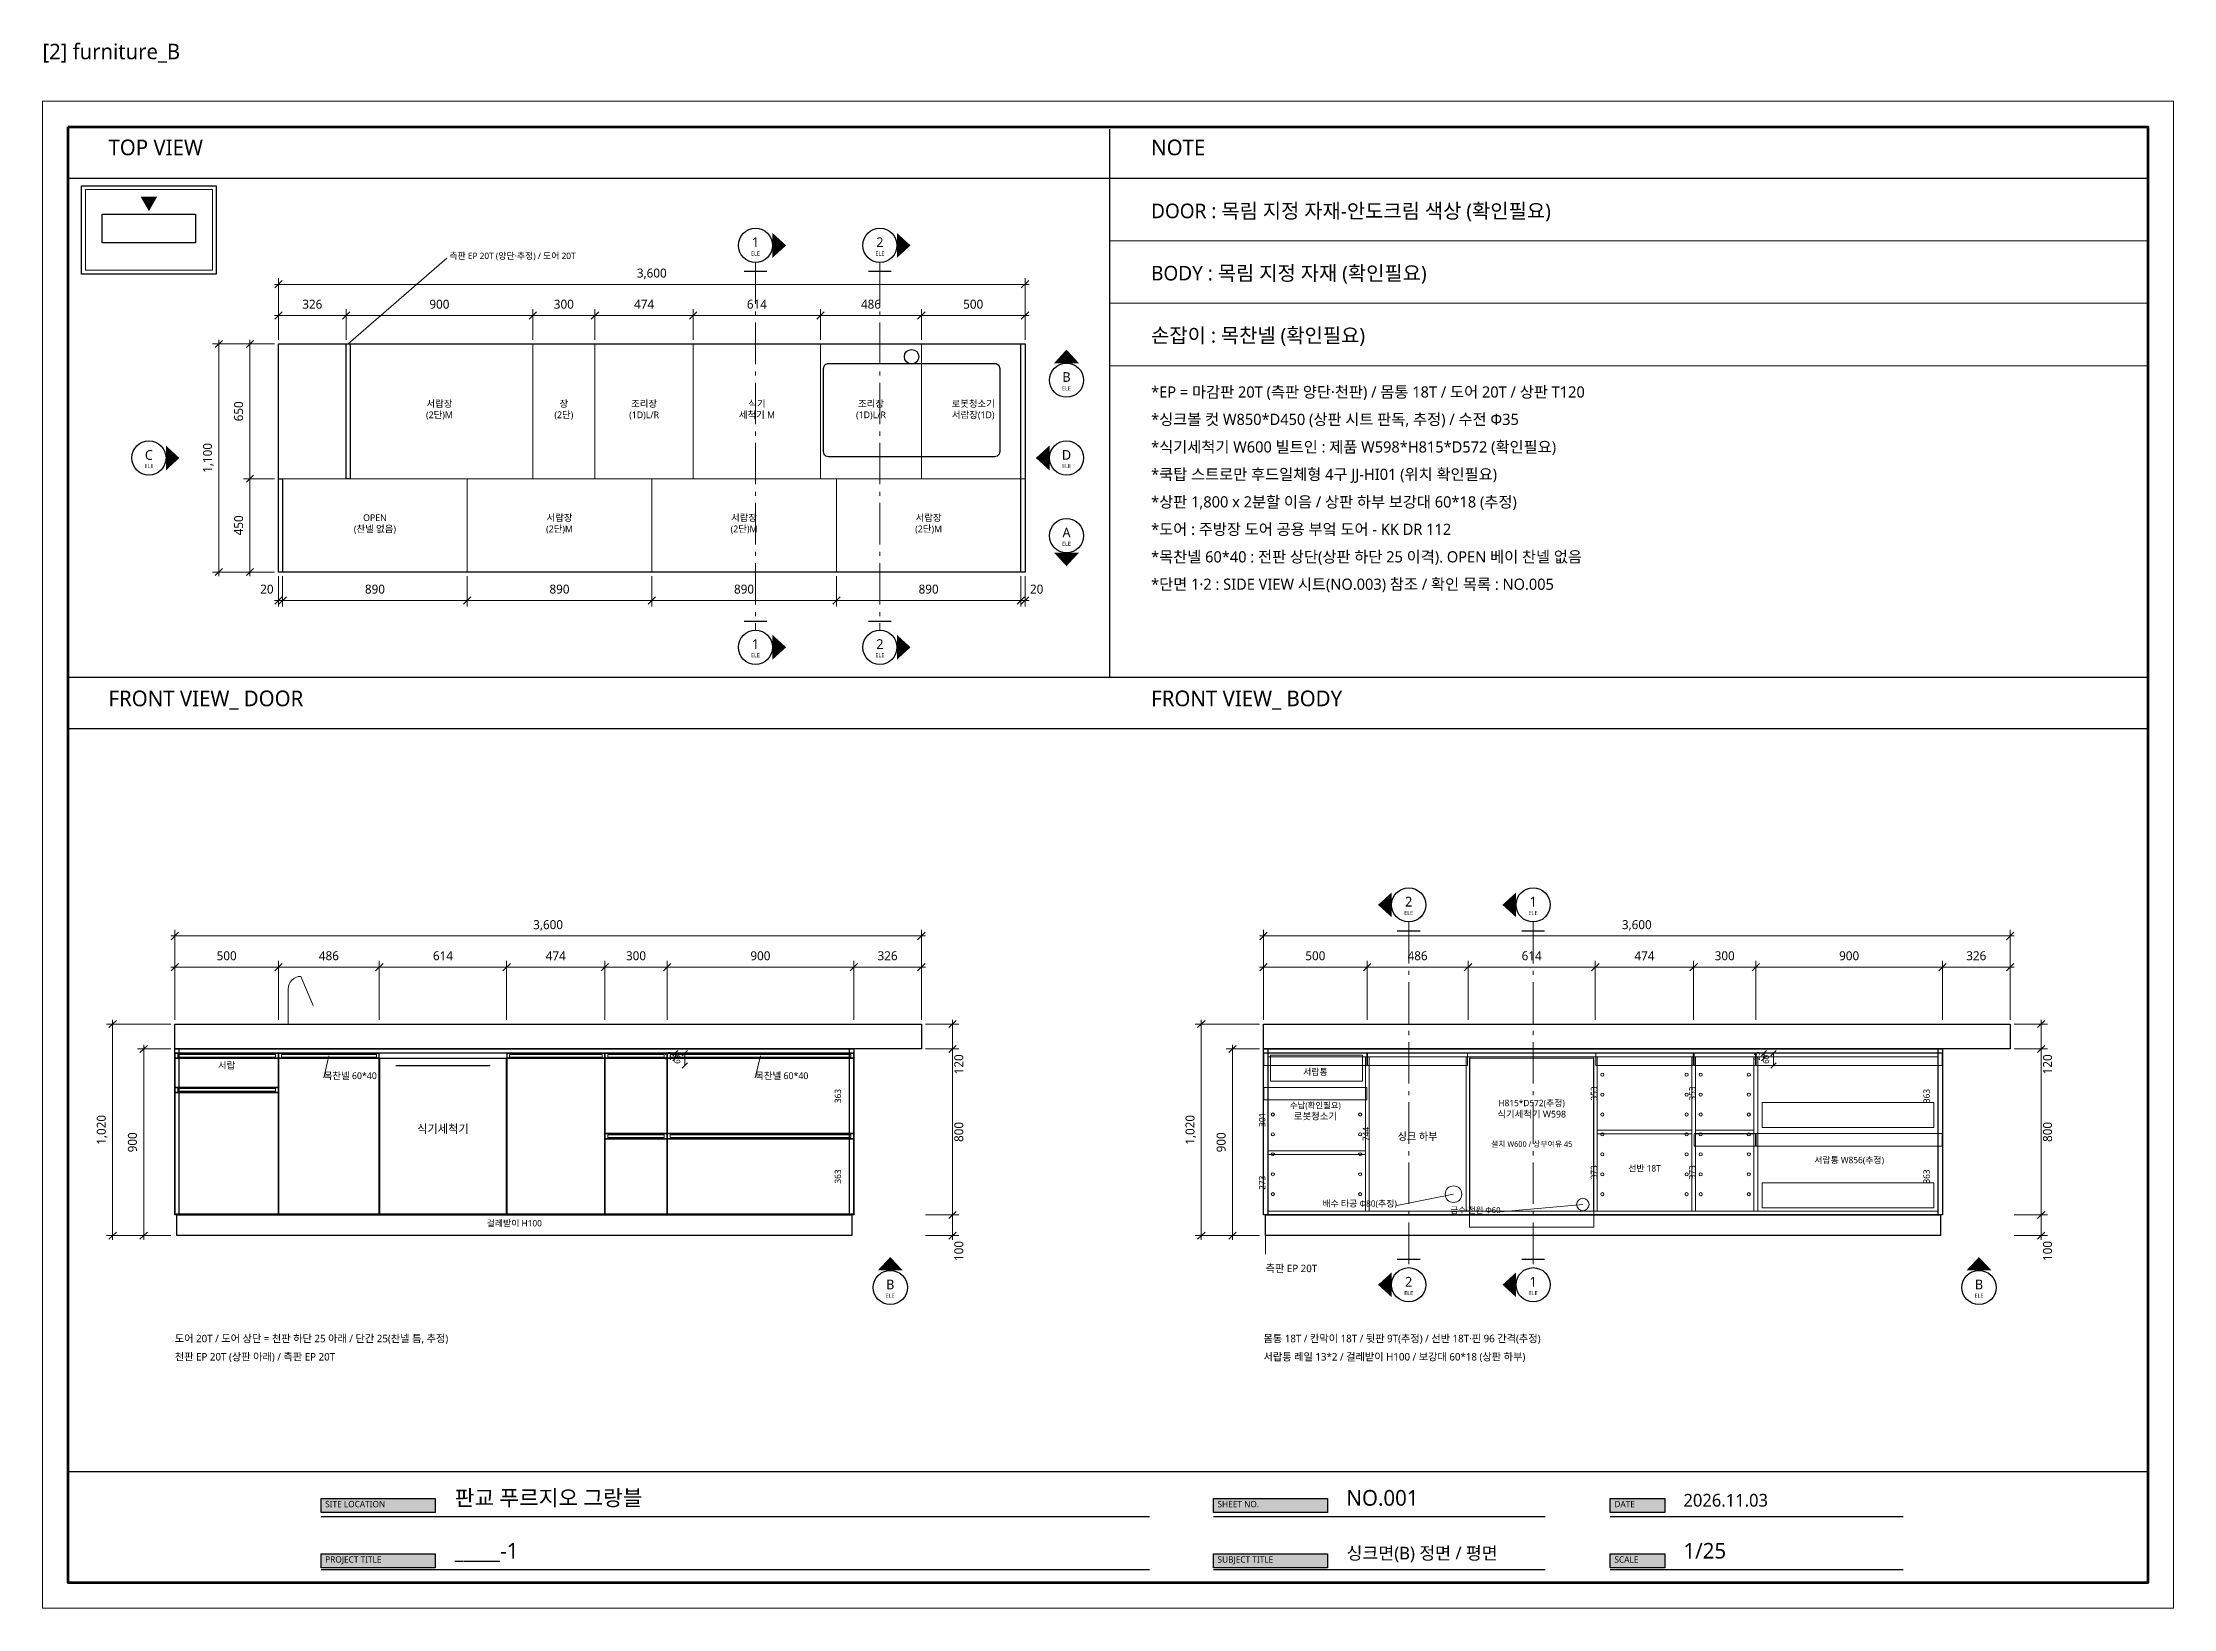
# Model space of a CAD drawing. Header units: millimetres. Extents: x 90 to 65828, y 62 to 7628.
# Drawn here: x 9352 to 19628, y 78 to 7628 of the extents above; entities that cross this region are included whole.
import ezdxf
from ezdxf.enums import TextEntityAlignment as Align

# ---------------------------------------------------------------- set-up
doc = ezdxf.new("R2010")
doc.units = ezdxf.units.MM
for name, color, linetype, lineweight, true_color in [('DIM', 7, 'Continuous', 13, 0x969696), ('FRAME', 7, 'Continuous', 100, 0x000000), ('NOTE_BLUE', 5, 'Continuous', 9, 0x0000ff), ('NOTE_RED', 7, 'Continuous', 25, 0xde0038), ('OUTLINE', 7, 'Continuous', 25, 0x000000), ('TEXT', 7, 'Continuous', 13, 0x000000), ('THIN', 7, 'Continuous', 5, 0x6e6e6e)]:
    doc.layers.add(name, color=color, linetype=linetype, lineweight=lineweight, true_color=true_color)
doc.layers.add('SHEET_FRAME_INFO', color=8, linetype='Continuous')
doc.styles.add('MALGUN', font='malgun.ttf')

msp = doc.modelspace()

# ---------------------------------------------------------------- texts
at = {"layer": 'NOTE_BLUE', "color": 5, "true_color": 0x0000ff, "style": 'MALGUN'}
for s, height, p in [('측판 EP 20T (양단·추정) / 도어 20T', 30.6, (11314, 6575)), ('*EP = 마감판 20T (측판 양단·천판) / 몸통 18T / 도어 20T / 상판 T120', 54, (14698, 5900)), ('*목찬넬 60*40 : 전판 상단(상판 하단 25 이격). OPEN 베이 찬넬 없음', 54, (14698, 5105)), ('목찬넬 60*40', 32.4, (10708, 2620)), ('목찬넬 60*40', 32.4, (12789, 2620)), ('측판 EP 20T', 36, (15250, 1688)), ('도어 20T / 도어 상단 = 천판 하단 25 아래 / 단간 25(찬넬 틈, 추정)', 36, (9990, 1350)), ('몸통 18T / 칸막이 18T / 뒷판 9T(추정) / 선반 18T·핀 96 간격(추정)', 36, (15240, 1350)), ('천판 EP 20T (상판 아래) / 측판 EP 20T', 36, (9990, 1262)), ('서랍통 레일 13*2 / 걸레받이 H100 / 보강대 60*18 (상판 하부)', 36, (15240, 1262))]:
    msp.add_text(s, height=height, dxfattribs=at).set_placement(p, align=Align.BOTTOM_LEFT)
for s, p in [('25', (12392, 2742)), ('60', (12436, 2725)), ('25', (17642, 2742)), ('60', (17686, 2725))]:
    msp.add_text(s, height=28.8, rotation=90, dxfattribs=at).set_placement(p, align=Align.BOTTOM_CENTER)
msp.add_text('싱크 하부', height=36, dxfattribs=at).set_placement((15983, 2325), align=Align.BOTTOM_CENTER)
for s, height, p in [('배수 타공 Φ80(추정)', 30.6, (15883, 2005)), ('급수·전원 Φ60', 28.8, (16383, 1975))]:
    msp.add_text(s, height=height, dxfattribs=at).set_placement(p, align=Align.BOTTOM_RIGHT)
at = {"layer": 'NOTE_RED', "color": 242, "true_color": 0xde0038, "style": 'MALGUN'}
for s, height, p in [('손잡이 : 목찬넬 (확인필요)', 70.2, (14698, 6160)), ('*싱크볼 컷 W850*D450 (상판 시트 판독, 추정) / 수전 Φ35', 54, (14698, 5768)), ('*식기세척기 W600 빌트인 : 제품 W598*H815*D572 (확인필요)', 54, (14698, 5635)), ('*쿡탑 스트로만 후드일체형 4구 JJ-HI01 (위치 확인필요)', 54, (14698, 5503))]:
    msp.add_text(s, height=height, dxfattribs=at).set_placement(p, align=Align.BOTTOM_LEFT)
for s, height, p in [('수납(확인필요)', 28.8, (15490, 2480)), ('로봇청소기', 32.4, (15490, 2425)), ('식기세척기 W598', 32.4, (16533, 2435)), ('H815*D572(추정)', 30.6, (16533, 2490)), ('설치 W600 / 상부여유 45', 27, (16533, 2295))]:
    msp.add_text(s, height=height, dxfattribs=at).set_placement(p, align=Align.BOTTOM_CENTER)
at = {"layer": 'SHEET_FRAME_INFO', "style": 'MALGUN'}
msp.add_text('[2] furniture_B', height=75, dxfattribs=at).set_placement((9352, 7525), align=Align.BOTTOM_LEFT)
at = {"layer": 'TEXT', "color": 18, "true_color": 0x000000, "style": 'MALGUN'}
for s, height, p in [('TOP VIEW', 75.6, (9670, 7062)), ('NOTE', 75.6, (14698, 7062)), ('DOOR : 목림 지정 자재-안도크림 색상 (확인필요)', 70.2, (14698, 6760)), ('BODY : 목림 지정 자재 (확인필요)', 70.2, (14698, 6460)), ('*상판 1,800 x 2분할 이음 / 상판 하부 보강대 60*18 (추정)', 54, (14698, 5370)), ('*도어 : 주방장 도어 공용 부엌 도어 - KK DR 112', 54, (14698, 5238)), ('*단면 1·2 : SIDE VIEW 시트(NO.003) 참조 / 확인 목록 : NO.005', 54, (14698, 4973)), ('FRONT VIEW_ DOOR', 75.6, (9670, 4405)), ('FRONT VIEW_ BODY', 75.6, (14698, 4405)), ('판교 푸르지오 그랑블', 75.6, (11340, 550)), ('NO.001', 75.6, (15640, 550)), ('2026.11.03', 61.2, (17265, 550)), ('_____-1', 75.6, (11340, 295)), ('싱크면(B) 정면 / 평면', 61.2, (15640, 295)), ('1/25', 75.6, (17265, 295))]:
    msp.add_text(s, height=height, dxfattribs=at).set_placement(p, align=Align.BOTTOM_LEFT)
for s, height, p in [('1', 46.8, (12790, 6628)), ('2', 46.8, (13390, 6628)), ('ELE', 19.8, (12790, 6595)), ('ELE', 19.8, (13390, 6595)), ('3,600', 43.2, (12290, 6482)), ('326', 43.2, (10653, 6332)), ('900', 43.2, (11266, 6332)), ('300', 43.2, (11866, 6332)), ('474', 43.2, (12253, 6332)), ('614', 43.2, (12797, 6332)), ('486', 43.2, (13347, 6332)), ('500', 43.2, (13840, 6332)), ('ELE', 19.8, (14290, 5945)), ('B', 46.8, (14290, 5978)), ('C', 46.8, (9865, 5602)), ('D', 46.8, (14290, 5602)), ('ELE', 19.8, (9865, 5570)), ('ELE', 19.8, (14290, 5570)), ('A', 46.8, (14290, 5228)), ('ELE', 19.8, (14290, 5195)), ('20', 43.2, (10434, 4958)), ('890', 43.2, (10955, 4958)), ('890', 43.2, (11845, 4958)), ('890', 43.2, (12735, 4958)), ('890', 43.2, (13625, 4958)), ('20', 43.2, (14146, 4958)), ('1', 46.8, (12790, 4690)), ('2', 46.8, (13390, 4690)), ('ELE', 19.8, (12790, 4658)), ('ELE', 19.8, (13390, 4658)), ('2', 46.8, (15940, 3448)), ('1', 46.8, (16540, 3448)), ('3,600', 43.2, (11790, 3340)), ('ELE', 19.8, (15940, 3415)), ('ELE', 19.8, (16540, 3415)), ('3,600', 43.2, (17040, 3340)), ('500', 43.2, (10240, 3190)), ('486', 43.2, (10733, 3190)), ('614', 43.2, (11283, 3190)), ('474', 43.2, (11827, 3190)), ('300', 43.2, (12214, 3190)), ('900', 43.2, (12814, 3190)), ('326', 43.2, (13427, 3190)), ('500', 43.2, (15490, 3190)), ('486', 43.2, (15983, 3190)), ('614', 43.2, (16533, 3190)), ('474', 43.2, (17077, 3190)), ('300', 43.2, (17464, 3190)), ('900', 43.2, (18064, 3190)), ('326', 43.2, (18677, 3190)), ('식기세척기', 39.6, (11283, 2358)), ('B', 46.8, (13440, 1602)), ('2', 46.8, (15940, 1615)), ('1', 46.8, (16540, 1615)), ('B', 46.8, (18690, 1602)), ('ELE', 19.8, (13440, 1570)), ('ELE', 19.8, (15940, 1582)), ('ELE', 19.8, (16540, 1582)), ('ELE', 19.8, (18690, 1570))]:
    msp.add_text(s, height=height, dxfattribs=at).set_placement(p, align=Align.BOTTOM_CENTER)
for s, height, p in [('650', 43.2, (10332, 5850)), ('1,100', 43.2, (10182, 5625)), ('450', 43.2, (10332, 5300)), ('120', 43.2, (13805, 2701)), ('120', 43.2, (19055, 2701)), ('363', 30.6, (13212, 2548)), ('353', 30.6, (16858, 2560)), ('353', 30.6, (17332, 2560)), ('363', 30.6, (18462, 2548)), ('1,020', 43.2, (9670, 2385)), ('900', 43.2, (9820, 2325)), ('800', 43.2, (13805, 2375)), ('1,020', 43.2, (14920, 2385)), ('900', 43.2, (15070, 2325)), ('301', 30.6, (15258, 2434)), ('744', 30.6, (15758, 2365)), ('800', 43.2, (19055, 2375)), ('363', 30.6, (13212, 2160)), ('273', 30.6, (15258, 2130)), ('373', 30.6, (16858, 2180)), ('373', 30.6, (17332, 2180)), ('363', 30.6, (18462, 2160)), ('100', 43.2, (13805, 1801)), ('100', 43.2, (19055, 1801))]:
    msp.add_text(s, height=height, rotation=90, dxfattribs=at).set_placement(p, align=Align.BOTTOM_CENTER)
at = {"layer": 'TEXT', "color": 251, "true_color": 0x5a5a5a, "style": 'MALGUN'}
for s, height, p in [('서랍장', 32.4, (11266, 5861)), ('장', 32.4, (11866, 5861)), ('조리장', 32.4, (12253, 5861)), ('식기', 32.4, (12797, 5861)), ('조리장', 32.4, (13347, 5861)), ('로봇청소기', 32.4, (13840, 5861)), ('(2단)M', 32.4, (11266, 5807)), ('(2단)', 32.4, (11866, 5807)), ('(1D)L/R', 32.4, (12253, 5807)), ('세척기 M', 32.4, (12797, 5807)), ('(1D)L/R', 32.4, (13347, 5807)), ('서랍장(1D)', 32.4, (13840, 5807)), ('OPEN', 32.4, (10955, 5311)), ('서랍장', 32.4, (11845, 5311)), ('서랍장', 32.4, (12735, 5311)), ('서랍장', 32.4, (13625, 5311)), ('(찬넬 없음)', 32.4, (10955, 5257)), ('(2단)M', 32.4, (11845, 5257)), ('(2단)M', 32.4, (12735, 5257)), ('(2단)M', 32.4, (13625, 5257)), ('서랍', 32.4, (10240, 2670)), ('서랍통', 30.6, (15490, 2640)), ('선반 18T', 30.6, (17077, 2175)), ('서랍통 W856(추정)', 30.6, (18064, 2215)), ('걸레받이 H100', 30.6, (11627, 1910))]:
    msp.add_text(s, height=height, dxfattribs=at).set_placement(p, align=Align.BOTTOM_CENTER)
at = {"layer": 'TEXT', "color": 7, "true_color": 0xffffff, "style": 'MALGUN'}
for s, p in [('SITE LOCATION', (10715, 556)), ('SHEET NO.', (15018, 556)), ('DATE', (16932, 556)), ('PROJECT TITLE', (10715, 289)), ('SUBJECT TITLE', (15018, 289)), ('SCALE', (16932, 289))]:
    msp.add_text(s, height=30.6, dxfattribs=at).set_placement(p, align=Align.BOTTOM_LEFT)

# ---------------------------------------------------------------- hatches: boundary and pattern name
at = {"layer": 'FRAME', "true_color": 0x555555}
h = msp.add_hatch(color=251, dxfattribs=at)
h.dxf.hatch_style = 1
h.paths.add_polyline_path([(10695, 608), (11245, 608), (11245, 540), (10695, 540)])
h = msp.add_hatch(color=251, dxfattribs=at)
h.dxf.hatch_style = 1
h.paths.add_polyline_path([(14998, 608), (15548, 608), (15548, 540), (14998, 540)])
h = msp.add_hatch(color=251, dxfattribs=at)
h.dxf.hatch_style = 1
h.paths.add_polyline_path([(16912, 608), (17175, 608), (17175, 540), (16912, 540)])
h = msp.add_hatch(color=251, dxfattribs=at)
h.dxf.hatch_style = 1
h.paths.add_polyline_path([(10695, 340), (11245, 340), (11245, 273), (10695, 273)])
h = msp.add_hatch(color=251, dxfattribs=at)
h.dxf.hatch_style = 1
h.paths.add_polyline_path([(14998, 340), (15548, 340), (15548, 273), (14998, 273)])
h = msp.add_hatch(color=251, dxfattribs=at)
h.dxf.hatch_style = 1
h.paths.add_polyline_path([(16912, 340), (17175, 340), (17175, 273), (16912, 273)])
at = {"layer": 'OUTLINE', "true_color": 0xde0038}
h = msp.add_hatch(color=242, dxfattribs=at)
h.dxf.hatch_style = 1
h.paths.add_polyline_path([(9825, 6885), (9905, 6885), (9865, 6815)])
at = {"layer": 'OUTLINE', "true_color": 0x000000}
h = msp.add_hatch(color=18, dxfattribs=at)
h.dxf.hatch_style = 1
h.paths.add_polyline_path([(12872, 6710), (12872, 6590), (12938, 6650)])
h = msp.add_hatch(color=18, dxfattribs=at)
h.dxf.hatch_style = 1
h.paths.add_polyline_path([(13472, 6710), (13472, 6590), (13538, 6650)])
h = msp.add_hatch(color=18, dxfattribs=at)
h.dxf.hatch_style = 1
h.paths.add_polyline_path([(14230, 6082), (14350, 6082), (14290, 6148)])
h = msp.add_hatch(color=18, dxfattribs=at)
h.dxf.hatch_style = 1
h.paths.add_polyline_path([(9947, 5685), (9947, 5565), (10012, 5625)])
h = msp.add_hatch(color=18, dxfattribs=at)
h.dxf.hatch_style = 1
h.paths.add_polyline_path([(14208, 5685), (14208, 5565), (14142, 5625)])
h = msp.add_hatch(color=18, dxfattribs=at)
h.dxf.hatch_style = 1
h.paths.add_polyline_path([(14230, 5168), (14350, 5168), (14290, 5103)])
h = msp.add_hatch(color=18, dxfattribs=at)
h.dxf.hatch_style = 1
h.paths.add_polyline_path([(12872, 4772), (12872, 4652), (12938, 4712)])
h = msp.add_hatch(color=18, dxfattribs=at)
h.dxf.hatch_style = 1
h.paths.add_polyline_path([(13472, 4772), (13472, 4652), (13538, 4712)])
h = msp.add_hatch(color=18, dxfattribs=at)
h.dxf.hatch_style = 1
h.paths.add_polyline_path([(15858, 3530), (15858, 3410), (15792, 3470)])
h = msp.add_hatch(color=18, dxfattribs=at)
h.dxf.hatch_style = 1
h.paths.add_polyline_path([(16458, 3530), (16458, 3410), (16392, 3470)])
h = msp.add_hatch(color=18, dxfattribs=at)
h.dxf.hatch_style = 1
h.paths.add_polyline_path([(13380, 1708), (13500, 1708), (13440, 1772)])
h = msp.add_hatch(color=18, dxfattribs=at)
h.dxf.hatch_style = 1
h.paths.add_polyline_path([(18630, 1708), (18750, 1708), (18690, 1772)])
h = msp.add_hatch(color=18, dxfattribs=at)
h.dxf.hatch_style = 1
h.paths.add_polyline_path([(15858, 1698), (15858, 1578), (15792, 1638)])
h = msp.add_hatch(color=18, dxfattribs=at)
h.dxf.hatch_style = 1
h.paths.add_polyline_path([(16458, 1698), (16458, 1578), (16392, 1638)])

# ---------------------------------------------------------------- linework, layer by layer
at = {"layer": 'DIM', "color": 251, "lineweight": 13, "true_color": 0x5a5a5a}
for p, q in [((10472, 6445), (10508, 6480)), ((14072, 6445), (14108, 6480)), ((10472, 6295), (10508, 6330)), ((10798, 6295), (10834, 6330)), ((11698, 6295), (11734, 6330)), ((11998, 6295), (12034, 6330)), ((12472, 6295), (12508, 6330)), ((13086, 6295), (13122, 6330)), ((13572, 6295), (13608, 6330)), ((14072, 6295), (14108, 6330)), ((10185, 6158), (10220, 6192)), ((10335, 6158), (10370, 6192)), ((10335, 5508), (10370, 5542)), ((10185, 5058), (10220, 5092)), ((10335, 5058), (10370, 5092)), ((10472, 4920), (10508, 4955)), ((10492, 4920), (10528, 4955)), ((11382, 4920), (11418, 4955)), ((12272, 4920), (12308, 4955)), ((13163, 4920), (13198, 4955)), ((14052, 4920), (14088, 4955)), ((14072, 4920), (14108, 4955)), ((9972, 3302), (10008, 3338)), ((13572, 3302), (13608, 3338)), ((15222, 3302), (15258, 3338)), ((18822, 3302), (18858, 3338)), ((9972, 3152), (10008, 3188)), ((10472, 3152), (10508, 3188)), ((10958, 3152), (10994, 3188)), ((11572, 3152), (11608, 3188)), ((12046, 3152), (12082, 3188)), ((12346, 3152), (12382, 3188)), ((13246, 3152), (13282, 3188)), ((13572, 3152), (13608, 3188)), ((15222, 3152), (15258, 3188)), ((15722, 3152), (15758, 3188)), ((16208, 3152), (16244, 3188)), ((16822, 3152), (16858, 3188)), ((17296, 3152), (17332, 3188)), ((17596, 3152), (17632, 3188)), ((18496, 3152), (18532, 3188)), ((18822, 3152), (18858, 3188)), ((9672, 2878), (9708, 2912)), ((13722, 2878), (13758, 2912)), ((14922, 2878), (14958, 2912)), ((18972, 2878), (19008, 2912)), ((9822, 2758), (9858, 2792)), ((13722, 2758), (13758, 2792)), ((15072, 2758), (15108, 2792)), ((18972, 2758), (19008, 2792)), ((13722, 1958), (13758, 1992)), ((18972, 1958), (19008, 1992)), ((9672, 1858), (9708, 1892)), ((9822, 1858), (9858, 1892)), ((13722, 1858), (13758, 1892)), ((14922, 1858), (14958, 1892)), ((15072, 1858), (15108, 1892)), ((18972, 1858), (19008, 1892))]:
    msp.add_line(p, q, dxfattribs=at)
at = {"layer": 'DIM', "color": 252, "lineweight": 13, "true_color": 0x969696}
for p, q in [((10490, 6195), (10490, 6492)), ((14090, 6195), (14090, 6492)), ((10470, 6462), (14110, 6462)), ((10470, 6312), (14110, 6312)), ((10490, 6195), (10490, 6342)), ((10816, 6195), (10816, 6342)), ((11716, 6195), (11716, 6342)), ((12016, 6195), (12016, 6342)), ((12490, 6195), (12490, 6342)), ((13104, 6195), (13104, 6342)), ((13590, 6195), (13590, 6342)), ((14090, 6195), (14090, 6342)), ((10470, 6175), (10172, 6175)), ((10202, 6195), (10202, 5055)), ((10470, 6175), (10322, 6175)), ((10352, 6195), (10352, 5055)), ((10470, 5525), (10322, 5525)), ((10470, 5075), (10172, 5075)), ((10470, 5075), (10322, 5075)), ((10490, 5055), (10490, 4908)), ((10510, 5055), (10510, 4908)), ((11400, 5055), (11400, 4908)), ((12290, 5055), (12290, 4908)), ((13180, 5055), (13180, 4908)), ((14070, 5055), (14070, 4908)), ((14090, 5055), (14090, 4908)), ((10470, 4938), (14110, 4938)), ((9970, 3320), (13610, 3320)), ((9990, 2915), (9990, 3350)), ((13590, 2915), (13590, 3350)), ((15220, 3320), (18860, 3320)), ((15240, 2915), (15240, 3350)), ((18840, 2915), (18840, 3350)), ((9990, 2915), (9990, 3200)), ((10490, 2915), (10490, 3200)), ((10976, 2915), (10976, 3200)), ((11590, 2915), (11590, 3200)), ((12064, 2915), (12064, 3200)), ((12364, 2915), (12364, 3200)), ((13264, 2915), (13264, 3200)), ((13590, 2915), (13590, 3200)), ((15240, 2915), (15240, 3200)), ((15740, 2915), (15740, 3200)), ((16226, 2915), (16226, 3200)), ((16840, 2915), (16840, 3200)), ((17314, 2915), (17314, 3200)), ((17614, 2915), (17614, 3200)), ((18514, 2915), (18514, 3200)), ((18840, 2915), (18840, 3200)), ((9970, 3170), (13610, 3170)), ((15220, 3170), (18860, 3170)), ((9970, 2895), (9660, 2895)), ((9690, 2915), (9690, 1855)), ((13610, 2895), (13770, 2895)), ((13740, 2915), (13740, 1855)), ((15220, 2895), (14910, 2895)), ((14940, 2915), (14940, 1855)), ((18860, 2895), (19020, 2895)), ((18990, 2915), (18990, 1855)), ((9970, 2775), (9810, 2775)), ((9840, 2795), (9840, 1855)), ((13610, 2775), (13770, 2775)), ((15220, 2775), (15060, 2775)), ((15090, 2795), (15090, 1855)), ((18860, 2775), (19020, 2775)), ((13610, 1975), (13770, 1975)), ((18860, 1975), (19020, 1975)), ((9970, 1875), (9660, 1875)), ((9970, 1875), (9810, 1875)), ((13610, 1875), (13770, 1875)), ((15220, 1875), (14910, 1875)), ((15220, 1875), (15060, 1875)), ((18860, 1875), (19020, 1875))]:
    msp.add_line(p, q, dxfattribs=at)
at = {"layer": 'FRAME', "color": 18, "lineweight": 25, "true_color": 0x000000}
for p, q in [((14498, 7210), (14498, 4568)), ((9475, 6975), (19505, 6975)), ((12735, 6525), (12845, 6525)), ((13335, 6525), (13445, 6525)), ((12735, 4838), (12845, 4838)), ((13335, 4838), (13445, 4838)), ((9475, 4568), (19505, 4568)), ((9475, 4320), (19505, 4320)), ((15885, 3345), (15995, 3345)), ((16485, 3345), (16595, 3345)), ((15885, 1762), (15995, 1762)), ((16485, 1762), (16595, 1762)), ((9475, 738), (19505, 738))]:
    msp.add_line(p, q, dxfattribs=at)
at = {"layer": 'FRAME', "color": 18, "lineweight": 13, "true_color": 0x000000}
for p, q in [((14498, 6672), (19505, 6672)), ((12790, 6568), (12790, 6368)), ((13390, 6568), (13390, 6368)), ((14498, 6372), (19505, 6372)), ((12790, 6332), (12790, 6312)), ((12790, 6278), (12790, 6078)), ((13390, 6332), (13390, 6312)), ((13390, 6278), (13390, 6078)), ((14498, 6070), (19505, 6070)), ((12790, 6042), (12790, 6022)), ((12790, 5988), (12790, 5788)), ((13390, 6042), (13390, 6022)), ((13390, 5988), (13390, 5788)), ((12790, 5752), (12790, 5732)), ((12790, 5698), (12790, 5498)), ((13390, 5752), (13390, 5732)), ((13390, 5698), (13390, 5498)), ((12790, 5462), (12790, 5442)), ((13390, 5462), (13390, 5442)), ((12790, 5408), (12790, 5208)), ((13390, 5408), (13390, 5208)), ((12790, 5172), (12790, 5153)), ((13390, 5172), (13390, 5153)), ((12790, 5118), (12790, 4918)), ((13390, 5118), (13390, 4918)), ((12790, 4882), (12790, 4862)), ((13390, 4882), (13390, 4862)), ((12790, 4828), (12790, 4795)), ((13390, 4828), (13390, 4795)), ((15940, 3388), (15940, 3188)), ((16540, 3388), (16540, 3188)), ((15940, 3152), (15940, 3132)), ((15940, 3098), (15940, 2898)), ((16540, 3152), (16540, 3132)), ((16540, 3098), (16540, 2898)), ((15940, 2862), (15940, 2842)), ((15940, 2808), (15940, 2608)), ((16540, 2862), (16540, 2842)), ((16540, 2808), (16540, 2608)), ((15940, 2572), (15940, 2552)), ((16540, 2572), (16540, 2552)), ((15940, 2518), (15940, 2318)), ((16540, 2518), (16540, 2318)), ((15940, 2282), (15940, 2262)), ((16540, 2282), (16540, 2262)), ((15940, 2228), (15940, 2028)), ((16540, 2228), (16540, 2028)), ((15940, 1992), (15940, 1972)), ((16540, 1992), (16540, 1972)), ((15940, 1938), (15940, 1738)), ((16540, 1938), (16540, 1738))]:
    msp.add_line(p, q, dxfattribs=at)
for points in [[(9352, 7345), (19628, 7345), (19628, 78), (9352, 78)], [(10004, 2749), (10476, 2749), (10476, 2736), (10004, 2736)], [(10504, 2749), (10962, 2749), (10962, 2736), (10504, 2736)], [(11604, 2749), (12050, 2749), (12050, 2736), (11604, 2736)], [(12078, 2749), (12350, 2749), (12350, 2736), (12078, 2736)], [(12378, 2749), (13250, 2749), (13250, 2736), (12378, 2736)], [(10004, 2584), (10476, 2584), (10476, 2571), (10004, 2571)], [(12078, 2361), (12350, 2361), (12350, 2348), (12078, 2348)], [(12378, 2361), (13250, 2361), (13250, 2348), (12378, 2348)]]:
    msp.add_lwpolyline(points, close=True, dxfattribs=at)
at = {"layer": 'FRAME', "color": 18, "lineweight": 100, "true_color": 0x000000}
msp.add_lwpolyline([(9475, 7222), (19505, 7222), (19505, 200), (9475, 200)], close=True, dxfattribs=at)
at = {"layer": 'NOTE_BLUE', "color": 5, "lineweight": 9, "true_color": 0x0000ff}
for p, q in [((10826, 6175), (11301, 6588)), ((10708, 2636), (10733, 2742)), ((12392, 2742), (12416, 2768)), ((12392, 2718), (12416, 2742)), ((12404, 2730), (12404, 2755)), ((12436, 2742), (12462, 2768)), ((12436, 2682), (12462, 2708)), ((12449, 2695), (12449, 2755)), ((12789, 2636), (12814, 2742)), ((17642, 2742), (17666, 2768)), ((17642, 2718), (17666, 2742)), ((17654, 2730), (17654, 2755)), ((17686, 2742), (17712, 2768)), ((17686, 2682), (17712, 2708)), ((17699, 2695), (17699, 2755)), ((15883, 2020), (16156, 2075)), ((16383, 1989), (16780, 2025)), ((15250, 1935), (15250, 1785))]:
    msp.add_line(p, q, dxfattribs=at)
for points in [[(15242, 2755), (15738, 2755), (15738, 2695), (15242, 2695)], [(15742, 2755), (16224, 2755), (16224, 2695), (15742, 2695)], [(16842, 2755), (17312, 2755), (17312, 2695), (16842, 2695)], [(17316, 2755), (17612, 2755), (17612, 2695), (17316, 2695)], [(17616, 2755), (18512, 2755), (18512, 2695), (17616, 2695)], [(15242, 2590), (15738, 2590), (15738, 2530), (15242, 2530)], [(17316, 2367), (17612, 2367), (17612, 2307), (17316, 2307)], [(17616, 2367), (18512, 2367), (18512, 2307), (17616, 2307)]]:
    msp.add_lwpolyline(points, close=True, dxfattribs=at)
for centre, radius in [((16156, 2075), 40), ((16780, 2025), 30)]:
    msp.add_circle(centre, radius, dxfattribs=at)
at = {"layer": 'NOTE_RED', "color": 242, "lineweight": 13, "true_color": 0xde0038}
msp.add_lwpolyline([(16233, 2730), (16833, 2730), (16833, 1915), (16233, 1915)], close=True, dxfattribs=at)
at = {"layer": 'OUTLINE', "color": 18, "lineweight": 25, "true_color": 0x000000}
for p, q in [((11056, 2695), (11510, 2695)), ((10695, 520), (14690, 520)), ((14998, 520), (16598, 520)), ((16912, 520), (18325, 520)), ((10695, 265), (14690, 265)), ((14998, 265), (16598, 265)), ((16912, 265), (18325, 265))]:
    msp.add_line(p, q, dxfattribs=at)
for points in [[(9540, 6938), (10190, 6938), (10190, 6512), (9540, 6512)], [(9640, 6800), (10090, 6800), (10090, 6662), (9640, 6662)], [(10490, 6175), (14090, 6175), (14090, 5075), (10490, 5075)], [(10816, 6175), (10836, 6175), (10836, 5525), (10816, 5525)], [(14070, 6175), (14090, 6175), (14090, 5075), (14070, 5075)], [(13943, 6081), (13949, 6080), (13956, 6078), (13961, 6074), (13965, 6068), (13967, 6062), (13968, 6056), (13968, 5656), (13967, 5650), (13965, 5644), (13961, 5638), (13956, 5634), (13949, 5632), (13943, 5631), (13143, 5631), (13137, 5632), (13130, 5634), (13125, 5638), (13121, 5644), (13119, 5650), (13118, 5656), (13118, 6056), (13119, 6062), (13121, 6068), (13125, 6074), (13130, 6078), (13137, 6080), (13143, 6081)], [(10490, 5525), (10510, 5525), (10510, 5075), (10490, 5075)], [(9990, 2895), (13590, 2895), (13590, 2775), (9990, 2775)], [(15240, 2895), (18840, 2895), (18840, 2775), (15240, 2775)], [(9990, 2775), (13264, 2775), (13264, 1975), (9990, 1975)], [(9990, 2775), (13264, 2775), (13264, 2755), (9990, 2755)], [(9990, 2775), (10010, 2775), (10010, 1975), (9990, 1975)], [(13244, 2775), (13264, 2775), (13264, 1975), (13244, 1975)], [(15240, 2775), (18514, 2775), (18514, 1975), (15240, 1975)], [(15240, 2775), (18514, 2775), (18514, 2755), (15240, 2755)], [(15240, 2775), (15260, 2775), (15260, 1975), (15240, 1975)], [(18494, 2775), (18514, 2775), (18514, 1975), (18494, 1975)], [(9991, 2755), (10488, 2755), (10488, 2730), (9991, 2730)], [(9991, 2730), (10488, 2730), (10488, 2590), (9991, 2590)], [(10492, 2755), (10974, 2755), (10974, 2730), (10492, 2730)], [(10492, 2730), (10974, 2730), (10974, 1979), (10492, 1979)], [(10978, 2730), (11588, 2730), (11588, 1979), (10978, 1979)], [(11592, 2755), (12062, 2755), (12062, 2730), (11592, 2730)], [(11592, 2730), (12062, 2730), (12062, 1979), (11592, 1979)], [(12066, 2755), (12362, 2755), (12362, 2730), (12066, 2730)], [(12066, 2730), (12362, 2730), (12362, 2367), (12066, 2367)], [(12366, 2755), (13262, 2755), (13262, 2730), (12366, 2730)], [(12366, 2730), (13262, 2730), (13262, 2367), (12366, 2367)], [(9991, 2590), (10488, 2590), (10488, 2565), (9991, 2565)], [(9991, 2565), (10488, 2565), (10488, 1979), (9991, 1979)], [(12066, 2367), (12362, 2367), (12362, 2342), (12066, 2342)], [(12366, 2367), (13262, 2367), (13262, 2342), (12366, 2342)], [(12066, 2342), (12362, 2342), (12362, 1979), (12066, 1979)], [(12366, 2342), (13262, 2342), (13262, 1979), (12366, 1979)], [(10000, 1975), (13254, 1975), (13254, 1875), (10000, 1875)], [(15250, 1975), (18504, 1975), (18504, 1875), (15250, 1875)], [(10695, 608), (11245, 608), (11245, 540), (10695, 540)], [(14998, 608), (15548, 608), (15548, 540), (14998, 540)], [(16912, 608), (17175, 608), (17175, 540), (16912, 540)], [(10695, 340), (11245, 340), (11245, 273), (10695, 273)], [(14998, 340), (15548, 340), (15548, 273), (14998, 273)], [(16912, 340), (17175, 340), (17175, 273), (16912, 273)]]:
    msp.add_lwpolyline(points, close=True, dxfattribs=at)
for centre, radius in [((12790, 6650), 82.5), ((13390, 6650), 82.5), ((13543, 6113), 35), ((14290, 6000), 82.5), ((9865, 5625), 82.5), ((14290, 5625), 82.5), ((14290, 5250), 82.5), ((12790, 4712), 82.5), ((13390, 4712), 82.5), ((15940, 3470), 82.5), ((16540, 3470), 82.5), ((13440, 1625), 82.5), ((15940, 1638), 82.5), ((16540, 1638), 82.5), ((18690, 1625), 82.5)]:
    msp.add_circle(centre, radius, dxfattribs=at)
at = {"layer": 'THIN', "color": 8, "lineweight": 5, "true_color": 0x6e6e6e}
for points in [[(9559, 6919), (10171, 6919), (10171, 6531), (9559, 6531)], [(10816, 6175), (11716, 6175), (11716, 5525), (10816, 5525)], [(11716, 6175), (12016, 6175), (12016, 5525), (11716, 5525)], [(12016, 6175), (12490, 6175), (12490, 5525), (12016, 5525)], [(12490, 6175), (13104, 6175), (13104, 5525), (12490, 5525)], [(13104, 6175), (13590, 6175), (13590, 5525), (13104, 5525)], [(13590, 6175), (14090, 6175), (14090, 5525), (13590, 5525)], [(10510, 5525), (11400, 5525), (11400, 5075), (10510, 5075)], [(11400, 5525), (12290, 5525), (12290, 5075), (11400, 5075)], [(12290, 5525), (13180, 5525), (13180, 5075), (12290, 5075)], [(13180, 5525), (14070, 5525), (14070, 5075), (13180, 5075)], [(15260, 2755), (18494, 2755), (18494, 2737), (15260, 2737)], [(15273, 2745), (15718, 2745), (15718, 2620), (15273, 2620)], [(15731, 2737), (15749, 2737), (15749, 1993), (15731, 1993)], [(16217, 2737), (16235, 2737), (16235, 1993), (16217, 1993)], [(16831, 2737), (16849, 2737), (16849, 1993), (16831, 1993)], [(17305, 2737), (17323, 2737), (17323, 1993), (17305, 1993)], [(17605, 2737), (17623, 2737), (17623, 1993), (17605, 1993)], [(17645, 2517), (18472, 2517), (18472, 2397), (17645, 2397)], [(16849, 2384), (17305, 2384), (17305, 2366), (16849, 2366)], [(17323, 2384), (17605, 2384), (17605, 2366), (17323, 2366)], [(15260, 2284), (15731, 2284), (15731, 2266), (15260, 2266)], [(17645, 2129), (18472, 2129), (18472, 2009), (17645, 2009)], [(15260, 1993), (18494, 1993), (18494, 1975), (15260, 1975)]]:
    msp.add_lwpolyline(points, close=True, dxfattribs=at)
msp.add_lwpolyline([(10537, 2895), (10537, 3065), (10537, 3065), (10538, 3077), (10542, 3088), (10547, 3098), (10555, 3107), (10564, 3115), (10574, 3120), (10585, 3124), (10597, 3125), (10657, 2985)], dxfattribs=at)
for centre in [(16874, 2651), (17280, 2651), (17348, 2651), (17580, 2651), (15285, 2459), (15706, 2459), (16874, 2555), (16874, 2459), (17280, 2555), (17280, 2459), (17348, 2555), (17348, 2459), (17580, 2555), (17580, 2459), (15285, 2363), (15706, 2363), (16874, 2363), (17280, 2363), (17348, 2363), (17580, 2363), (15285, 2267), (15706, 2267), (16874, 2267), (17280, 2267), (17348, 2267), (17580, 2267), (15285, 2171), (15706, 2171), (16874, 2171), (17280, 2171), (17348, 2171), (17580, 2171), (15285, 2075), (15706, 2075), (16874, 2075), (17280, 2075), (17348, 2075), (17580, 2075)]:
    msp.add_circle(centre, 7.5, dxfattribs=at)

msp.set_redraw_order([(e.dxf.handle, doc.entitydb.next_handle()) for e in msp.query("TEXT MTEXT ATTDEF DIMENSION ARC_DIMENSION")])  # texts and dimensions are drawn at this point

doc.saveas('drawing.dxf')
